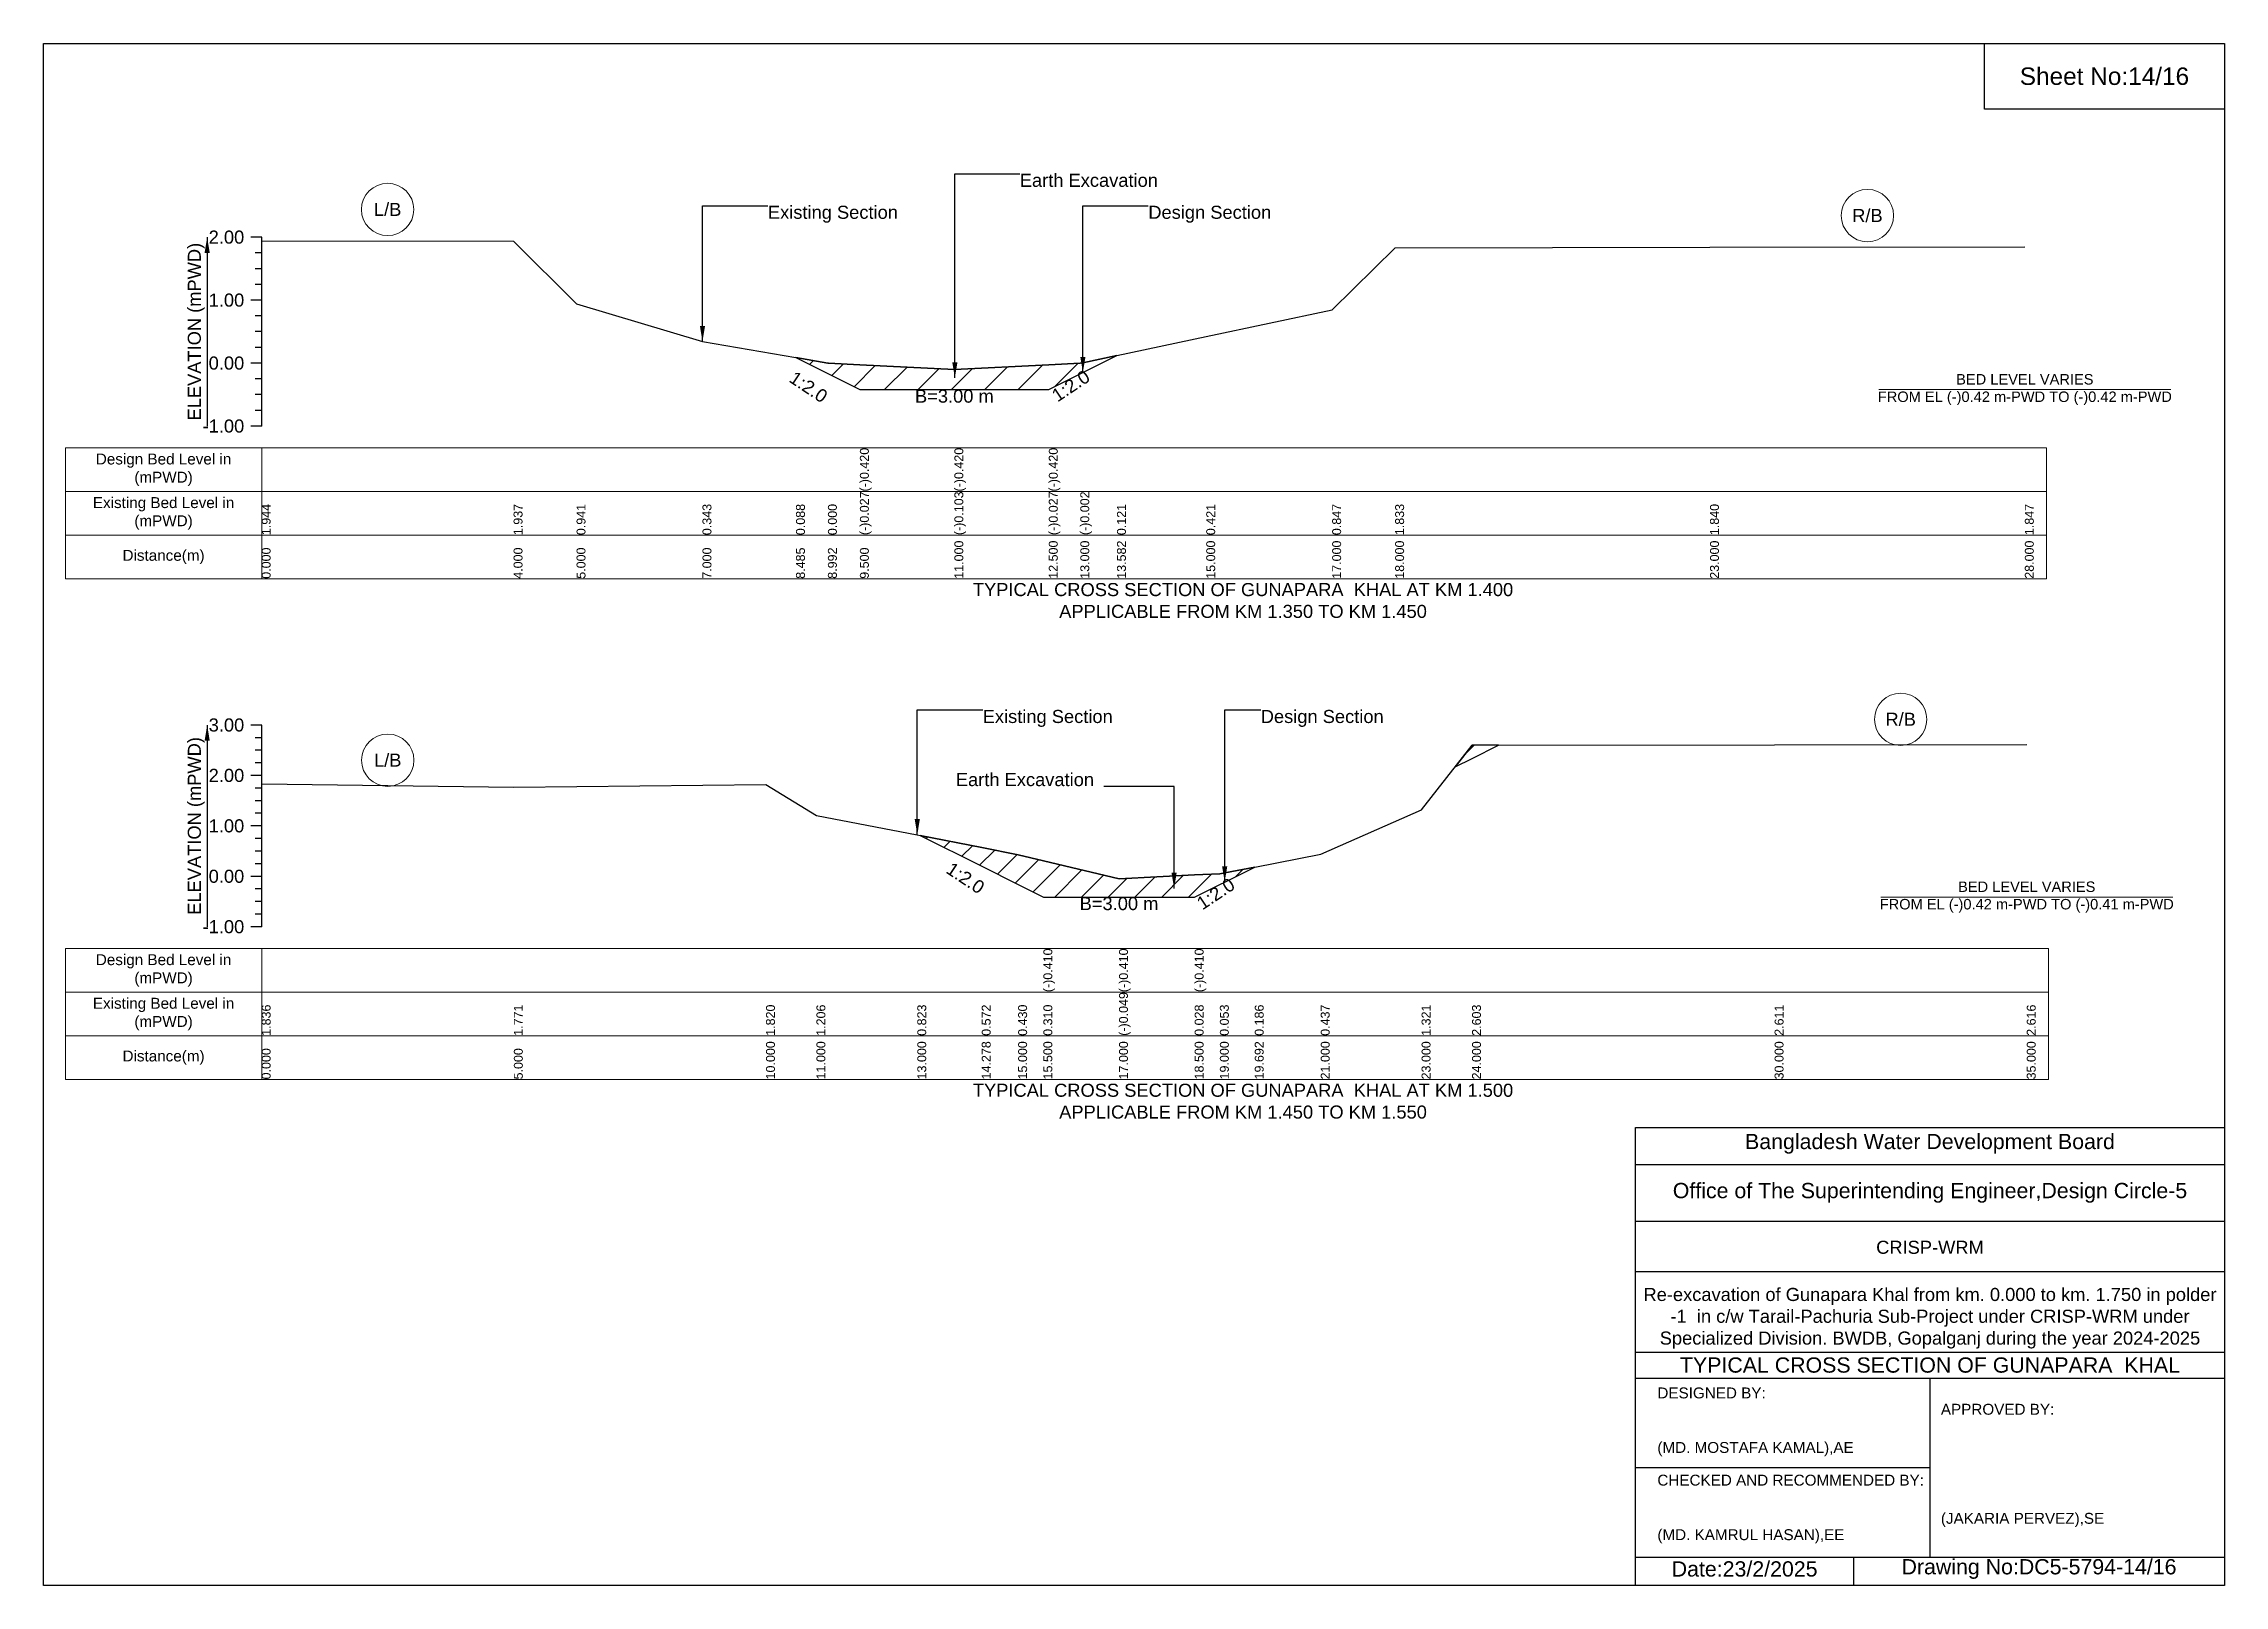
# Model space of a CAD drawing. Header units: inches. Extents: x 91000 to 268000, y -12452 to 3.
# Drawn here: x 230000 to 238000, y -5656 to 0 of the extents above; entities that cross this region are included whole.
import ezdxf

# ---------------------------------------------------------------- set-up
doc = ezdxf.new("R2010")
doc.units = ezdxf.units.IN
doc.header["$LTSCALE"] = 7
doc.header["$MEASUREMENT"] = 0
for name, color, linetype, lineweight in [('Cross section Data Border', 7, 'Continuous', 9), ('Cross Section Labels', 7, 'Continuous', 9), ('Existing_Bed_Level for Xsection', 7, 'Continuous', 25)]:
    doc.layers.add(name, color=color, linetype=linetype, lineweight=lineweight)
doc.styles.get("Standard").update_dxf_attribs({"font": 'arial.ttf'})
doc.dimstyles.get("Standard").update_dxf_attribs({"dimtxt": 0.18, "dimasz": 0.18, "dimexe": 0.18, "dimexo": 0.0625, "dimgap": 0.09, "dimtad": 0, "dimtih": 1, "dimtoh": 1, "dimdec": 4, "dimzin": 0, "dimdsep": 46, "dimtxsty": 'Standard', "dimcen": 0.09, "dimadec": 0, "dimazin": 0, "dimtfac": 1, "dimtdec": 4, "dimtofl": 0, "dimtmove": 0, "dimatfit": 3, "dimfxl": 1, "dimtolj": 1, "dimtzin": 0, "dimarcsym": 0})

msp = doc.modelspace()

# ---------------------------------------------------------------- texts
at = {"attachment_point": 5}
for s, insert, char_height in [('Sheet No:14/16', (237560, -120), 64), ('Bangladesh Water Development Board', (236920, -4036), 56), ('Office of The Superintending Engineer,Design Circle-5', (236920, -4216), 56)]:
    msp.add_mtext(s, dxfattribs=dict(at, insert=insert, char_height=char_height))
for s, insert, char_height, width, attachment_point in [('CRISP-WRM', (236920, -4416), 48, 2240, 5), ('Re-excavation of Gunapara Khal from km. 0.000 to km. 1.750 in polder -1  in c/w Tarail-Pachuria Sub-Project under CRISP-WRM under Specialized Division. BWDB, Gopalganj during the year 2024-2025', (236920, -4676), 48, 2160, 5), ('TYPICAL CROSS SECTION OF GUNAPARA  KHAL', (236920, -4848), 56, 2240, 5), ('DESIGNED BY:^J^J^J(MD. MOSTAFA KAMAL),AE', (235920, -5056), 40, 1120, 4), ('APPROVED BY:^J^J^J^J^J^J(JAKARIA PERVEZ),SE', (236960, -5216), 40, 1120, 4), ('CHECKED AND RECOMMENDED BY:^J^J^J(MD. KAMRUL HASAN),EE', (235920, -5376), 40, 1120, 4), ('Date:23/2/2025 ', (236240, -5596), 56, 1120, 5), ('Drawing No:DC5-5794-14/16', (237320, -5596), 56, 1760, 5)]:
    msp.add_mtext(s, dxfattribs=dict(insert=insert, char_height=char_height, width=width, attachment_point=attachment_point))
at = {"layer": 'Cross section Data Border', "char_height": 40, "width": 640, "attachment_point": 5}
for s, insert in [('Design Bed Level in (mPWD)', (230440, -1563.2)), ('Existing Bed Level in (mPWD)', (230440, -1723.2)), ('Distance(m)', (230440, -1883.2)), ('Design Bed Level in (mPWD)', (230440, -3399.9)), ('Existing Bed Level in (mPWD)', (230440, -3559.9)), ('Distance(m)', (230440, -3719.9))]:
    msp.add_mtext(s, dxfattribs=dict(at, insert=insert))
at = {"layer": 'Cross Section Labels'}
for s, insert, char_height, attachment_point in [('Earth Excavation', (233581, -477.4), 48, 1), ('L/B', (231262, -608.5), 48, 5), ('Existing Section', (232657, -594.7), 48, 1), ('Design Section', (234052.5, -594.7), 48, 1), ('R/B', (236690.5, -630.9), 48, 5), ('B=3.00 m', (233341, -1269.2), 48, 2), ('BED LEVEL VARIES ^JFROM EL (-)0.42 m-PWD TO (-)0.42 m-PWD', (237268, -1269.2), 38.4, 5), ('TYPICAL CROSS SECTION OF GUNAPARA  KHAL AT KM 1.400^JAPPLICABLE FROM KM 1.350 TO KM 1.450', (234400, -2043.2), 48, 5), ('Existing Section', (233445, -2444.4), 48, 1), ('Design Section', (234465, -2444.4), 48, 1), ('R/B', (236812.5, -2478.9), 48, 5), ('L/B', (231262.5, -2628.8), 48, 5), ('Earth Excavation', (233346.5, -2675.9), 48, 1), ('BED LEVEL VARIES ^JFROM EL (-)0.42 m-PWD TO (-)0.41 m-PWD', (237275, -3130.8), 38.4, 5), ('B=3.00 m', (233945, -3130.8), 48, 2), ('TYPICAL CROSS SECTION OF GUNAPARA  KHAL AT KM 1.500^JAPPLICABLE FROM KM 1.450 TO KM 1.550', (234400, -3879.9), 48, 5)]:
    msp.add_mtext(s, dxfattribs=dict(at, insert=insert, char_height=char_height, attachment_point=attachment_point))
at = {"layer": 'Cross Section Labels', "char_height": 48, "attachment_point": 2}
for insert, rotation in [((233754.8, -1235.6), 33.69007), ((232819.5, -1239.5), 326.30993), ((233395.2, -3040.9), 326.30993), ((234286.5, -3098.8), 33.69007)]:
    msp.add_mtext('1:2.0', dxfattribs=dict(at, insert=insert, rotation=rotation))
at = {"layer": 'Existing_Bed_Level for Xsection', "char_height": 48, "attachment_point": 6}
for s, insert in [('2.00', (230736, -710.2)), ('1.00', (230736, -941.2)), ('0.00', (230736, -1172.2)), ('-1.00', (230736, -1403.2)), ('3.00', (230736, -2499.9)), ('2.00', (230736, -2684.9)), ('1.00', (230736, -2869.9)), ('0.00', (230736, -3054.9)), ('-1.00', (230736, -3239.9))]:
    msp.add_mtext(s, dxfattribs=dict(at, insert=insert))
at = {"layer": 'Existing_Bed_Level for Xsection', "rotation": 90}
for s, insert, char_height, attachment_point in [('ELEVATION (mPWD)', (230560, -1056.7), 48, 5), ('(-)0.420', (232994.5, -1643.2), 32.8, 1), ('(-)0.420', (233341, -1643.2), 32.8, 1), ('(-)0.420', (233687.5, -1643.2), 32.8, 1), ('(-)0.027', (232994.5, -1803.2), 32.8, 1), ('(-)0.103', (233341, -1803.2), 32.8, 1), ('(-)0.027', (233687.5, -1803.2), 32.8, 1), ('(-)0.002', (233803, -1803.2), 32.8, 1), ('1.944', (230800, -1803.2), 32.8, 1), ('1.937', (231724, -1803.2), 32.8, 1), ('0.941', (231955, -1803.2), 32.8, 1), ('0.343', (232417, -1803.2), 32.8, 1), ('0.088', (232760, -1803.2), 32.8, 1), ('0.000', (232877.2, -1803.2), 32.8, 1), ('0.121', (233937.5, -1803.2), 32.8, 1), ('0.421', (234265, -1803.2), 32.8, 1), ('0.847', (234727, -1803.2), 32.8, 1), ('1.833', (234958, -1803.2), 32.8, 1), ('1.840', (236113, -1803.2), 32.8, 1), ('1.847', (237268, -1803.2), 32.8, 1), ('11.000', (233341, -1963.2), 32.8, 1), ('12.500', (233687.5, -1963.2), 32.8, 1), ('13.000', (233803, -1963.2), 32.8, 1), ('13.582', (233937.5, -1963.2), 32.8, 1), ('15.000', (234265, -1963.2), 32.8, 1), ('17.000', (234727, -1963.2), 32.8, 1), ('18.000', (234958, -1963.2), 32.8, 1), ('23.000', (236113, -1963.2), 32.8, 1), ('28.000', (237268, -1963.2), 32.8, 1), ('0.000', (230800, -1963.2), 32.8, 1), ('4.000', (231724, -1963.2), 32.8, 1), ('5.000', (231955, -1963.2), 32.8, 1), ('7.000', (232417, -1963.2), 32.8, 1), ('8.485', (232760, -1963.2), 32.8, 1), ('8.992', (232877.2, -1963.2), 32.8, 1), ('9.500', (232994.5, -1963.2), 32.8, 1), ('ELEVATION (mPWD)', (230560, -2869.9), 48, 5), ('(-)0.410', (233667.5, -3479.9), 32.8, 1), ('(-)0.410', (233945, -3479.9), 32.8, 1), ('(-)0.410', (234222.5, -3479.9), 32.8, 1), ('(-)0.049', (233945, -3639.9), 32.8, 1), ('1.836', (230800, -3639.9), 32.8, 1), ('1.771', (231725, -3639.9), 32.8, 1), ('1.820', (232650, -3639.9), 32.8, 1), ('1.206', (232835, -3639.9), 32.8, 1), ('0.823', (233205, -3639.9), 32.8, 1), ('0.572', (233441.4, -3639.9), 32.8, 1), ('0.430', (233575, -3639.9), 32.8, 1), ('0.310', (233667.5, -3639.9), 32.8, 1), ('0.028', (234222.5, -3639.9), 32.8, 1), ('0.053', (234315, -3639.9), 32.8, 1), ('0.186', (234442.9, -3639.9), 32.8, 1), ('0.437', (234685, -3639.9), 32.8, 1), ('1.321', (235055, -3639.9), 32.8, 1), ('2.603', (235240, -3639.9), 32.8, 1), ('2.611', (236350, -3639.9), 32.8, 1), ('2.616', (237275, -3639.9), 32.8, 1), ('10.000', (232650, -3799.9), 32.8, 1), ('11.000', (232835, -3799.9), 32.8, 1), ('13.000', (233205, -3799.9), 32.8, 1), ('14.278', (233441.4, -3799.9), 32.8, 1), ('15.000', (233575, -3799.9), 32.8, 1), ('15.500', (233667.5, -3799.9), 32.8, 1), ('17.000', (233945, -3799.9), 32.8, 1), ('18.500', (234222.5, -3799.9), 32.8, 1), ('19.000', (234315, -3799.9), 32.8, 1), ('19.692', (234442.9, -3799.9), 32.8, 1), ('21.000', (234685, -3799.9), 32.8, 1), ('23.000', (235055, -3799.9), 32.8, 1), ('24.000', (235240, -3799.9), 32.8, 1), ('30.000', (236350, -3799.9), 32.8, 1), ('35.000', (237275, -3799.9), 32.8, 1), ('0.000', (230800, -3799.9), 32.8, 1), ('5.000', (231725, -3799.9), 32.8, 1)]:
    msp.add_mtext(s, dxfattribs=dict(at, insert=insert, char_height=char_height, attachment_point=attachment_point))

# ---------------------------------------------------------------- hatches: boundary and pattern name
at = {"layer": 'Existing_Bed_Level for Xsection'}
h = msp.add_hatch(dxfattribs=at)
h.set_pattern_fill('ANSI31', color=256, scale=693, style=0)
h.paths.add_polyline_path([(232760, -1152), (232877.2, -1210.6), (232879, -1211.5), (232994.5, -1269.2), (233341, -1269.2), (233687.5, -1269.2), (233803, -1211.5), (233812.5, -1206.7), (233937.5, -1144.2), (233812.5, -1170.7), (233803, -1172.7), (233687.5, -1178.5), (233341, -1196), (232994.5, -1178.3), (232879, -1172.4), (232877.2, -1172.1)])
h = msp.add_hatch(dxfattribs=at)
h.set_pattern_fill('ANSI31', color=256, scale=555, style=0)
h.paths.add_polyline_path([(235177.8, -2653.1), (235240, -2622), (235337.6, -2573.2), (235240, -2573.4)])
h = msp.add_hatch(dxfattribs=at)
h.set_pattern_fill('ANSI31', color=256, scale=555, style=0)
h.paths.add_polyline_path([(233215.4, -2904.7), (233441.4, -3017.8), (233575, -3084.5), (233667.5, -3130.8), (233945, -3130.8), (234222.5, -3130.8), (234315, -3084.5), (234332.7, -3075.7), (234442.9, -3020.6), (234332.7, -3041.7), (234315, -3045.1), (234222.5, -3049.8), (233945, -3064), (233667.5, -2997.5), (233575, -2975.4), (233441.4, -2949.1)])

# ---------------------------------------------------------------- linework, layer by layer
for points in [[(230000, 0), (238000, 0), (238000, -5656), (230000, -5656)], [(237120, 0), (238000, 0), (238000, -240), (237120, -240)]]:
    msp.add_lwpolyline(points, close=True)
for points in [[(235840, -5656), (235840, -3976), (238000, -3976)], [(235840, -4112), (238000, -4112)], [(235840, -4320), (238000, -4320)], [(235840, -4504), (238000, -4504)], [(235840, -4800), (238000, -4800)], [(235840, -4896), (238000, -4896)], [(236920, -4896), (236920, -5552)], [(235840, -5224), (236920, -5224)], [(235840, -5552), (238000, -5552)], [(236640, -5552), (236640, -5656)]]:
    msp.add_lwpolyline(points)
at = {"layer": 'Cross section Data Border'}
for points in [[(230080, -1483.2), (237348, -1483.2), (237348, -1963.2), (230080, -1963.2)], [(230080, -3319.9), (237355, -3319.9), (237355, -3799.9), (230080, -3799.9)]]:
    msp.add_lwpolyline(points, close=True, dxfattribs=at)
for points in [[(230800, -1483.2), (230800, -1963.2)], [(230080, -1643.2), (237348, -1643.2)], [(230080, -1803.2), (237348, -1803.2)], [(230800, -3319.9), (230800, -3799.9)], [(230080, -3479.9), (237355, -3479.9)], [(230080, -3639.9), (237355, -3639.9)]]:
    msp.add_lwpolyline(points, dxfattribs=at)
at = {"layer": 'Cross Section Labels'}
for points in [[(236732.2, -1269.2), (237803.8, -1269.2)], [(236739.2, -3130.8), (237810.8, -3130.8)]]:
    msp.add_lwpolyline(points, dxfattribs=at)
for centre in [(231262, -608.5), (236690.5, -630.9), (236812.5, -2478.9), (231262.5, -2628.8)]:
    msp.add_circle(centre, 96, dxfattribs=at)
at = {"layer": 'Existing_Bed_Level for Xsection'}
for points in [[(230800, -710.2), (230760, -710.2)], [(230800, -1403.2), (230800, -1172.2), (230800, -941.2), (230800, -710.2)], [(230800, -768), (230776, -768)], [(230800, -723.1), (231724, -724.8), (231955, -954.8), (232417, -1093), (232760, -1152), (232877.2, -1172.1), (232879, -1172.4), (232994.5, -1178.3), (232994.5, -1178.3), (233341, -1196), (233341, -1196), (233687.5, -1178.5), (233687.5, -1178.5), (233803, -1172.7), (233812.5, -1170.7), (233937.5, -1144.2), (234265, -1075), (234727, -976.5), (234958, -748.8), (236113, -747.2), (237268, -745.5)], [(230800, -825.7), (230776, -825.7)], [(230800, -941.2), (230760, -941.2)], [(230800, -883.5), (230776, -883.5)], [(230800, -999), (230776, -999)], [(230800, -1056.7), (230776, -1056.7)], [(230800, -1114.5), (230776, -1114.5)], [(230800, -1172.2), (230760, -1172.2)], [(230800, -1230), (230776, -1230)], [(230800, -1287.7), (230776, -1287.7)], [(230800, -1345.5), (230776, -1345.5)], [(230800, -1403.2), (230760, -1403.2)], [(230800, -2499.9), (230760, -2499.9)], [(230800, -2546.2), (230776, -2546.2)], [(230800, -3239.9), (230800, -3054.9), (230800, -2869.9), (230800, -2684.9), (230800, -2499.9)], [(230800, -2592.4), (230776, -2592.4)], [(230800, -2638.7), (230776, -2638.7)], [(230800, -2715.3), (231725, -2727.3), (232650, -2718.2), (232835, -2831.8), (233205, -2902.7), (233215.4, -2904.7), (233441.4, -2949.1), (233575, -2975.4), (233667.5, -2997.5), (233667.5, -2997.5), (233945, -3064), (233945, -3064), (234222.5, -3049.8), (234222.5, -3049.8), (234315, -3045.1), (234332.7, -3041.7), (234442.9, -3020.6), (234685, -2974.1), (235055, -2810.6), (235240, -2573.4), (236350, -2571.9), (237275, -2571)], [(230800, -2684.9), (230760, -2684.9)], [(230800, -2731.2), (230776, -2731.2)], [(230800, -2777.4), (230776, -2777.4)], [(230800, -2869.9), (230760, -2869.9)], [(230800, -2823.7), (230776, -2823.7)], [(230800, -2916.2), (230776, -2916.2)], [(230800, -2962.4), (230776, -2962.4)], [(230800, -3008.7), (230776, -3008.7)], [(230800, -3054.9), (230760, -3054.9)], [(230800, -3101.2), (230776, -3101.2)], [(230800, -3147.4), (230776, -3147.4)], [(230800, -3193.7), (230776, -3193.7)], [(230800, -3239.9), (230760, -3239.9)]]:
    msp.add_lwpolyline(points, dxfattribs=at)
for points in [[(232760, -1152), (232877.2, -1210.6), (232879, -1211.5), (232994.5, -1269.2), (232994.5, -1269.2), (233341, -1269.2), (233341, -1269.2), (233687.5, -1269.2), (233687.5, -1269.2), (233803, -1211.5), (233812.5, -1206.7), (233937.5, -1144.2), (233812.5, -1170.7), (233803, -1172.7), (233687.5, -1178.5), (233687.5, -1178.5), (233341, -1196), (233341, -1196), (232994.5, -1178.3), (232994.5, -1178.3), (232879, -1172.4), (232877.2, -1172.1)], [(235177.8, -2653.1), (235240, -2622), (235337.6, -2573.2), (235240, -2573.4)], [(233215.4, -2904.7), (233215.4, -2904.7), (233441.4, -3017.8), (233575, -3084.5), (233667.5, -3130.8), (233667.5, -3130.8), (233945, -3130.8), (233945, -3130.8), (234222.5, -3130.8), (234222.5, -3130.8), (234315, -3084.5), (234332.7, -3075.7), (234442.9, -3020.6), (234332.7, -3041.7), (234315, -3045.1), (234222.5, -3049.8), (234222.5, -3049.8), (233945, -3064), (233945, -3064), (233667.5, -2997.5), (233667.5, -2997.5), (233575, -2975.4), (233441.4, -2949.1), (233215.4, -2904.7)]]:
    msp.add_lwpolyline(points, close=True, dxfattribs=at)

msp.set_redraw_order([(e.dxf.handle, doc.entitydb.next_handle()) for e in msp.query("TEXT MTEXT ATTDEF DIMENSION ARC_DIMENSION")])  # texts and dimensions are drawn at this point

# ---------------------------------------------------------------- leaders
at = {"layer": 'Cross Section Labels', "annotation_type": 0, "has_hookline": 1}
for points, hookline_direction, text_width in [([(233342.8, -1226.5), (233342.8, -477.4), (233580.9, -477.4)], 0, 497), ([(232417, -1093), (232417, -594.7), (232656.9, -594.7)], 0, 467.2), ([(233812.5, -1206.7), (233812.5, -594.7), (234052.4, -594.7)], 0, 441.2), ([(233205, -2902.7), (233205, -2444.4), (233444.9, -2444.4)], 0, 467.2), ([(234332.7, -3075.7), (234332.7, -2444.4), (234464.9, -2444.4)], 0, 441.2), ([(234147.1, -3099.1), (234147.1, -2725.5), (233889, -2725.5)], 1, 497)]:
    msp.add_leader(points, dimstyle='Standard', override={"dimasz": 57.6}, dxfattribs=dict(at, hookline_direction=hookline_direction, text_width=text_width))
at = {"layer": 'Existing_Bed_Level for Xsection'}
for points in [[(230600, -710.2), (230600, -1403.2)], [(230600, -2499.9), (230600, -3239.9)]]:
    msp.add_leader(points, dimstyle='Standard', override={"dimasz": 57.6}, dxfattribs=at)

doc.saveas('drawing.dxf')
